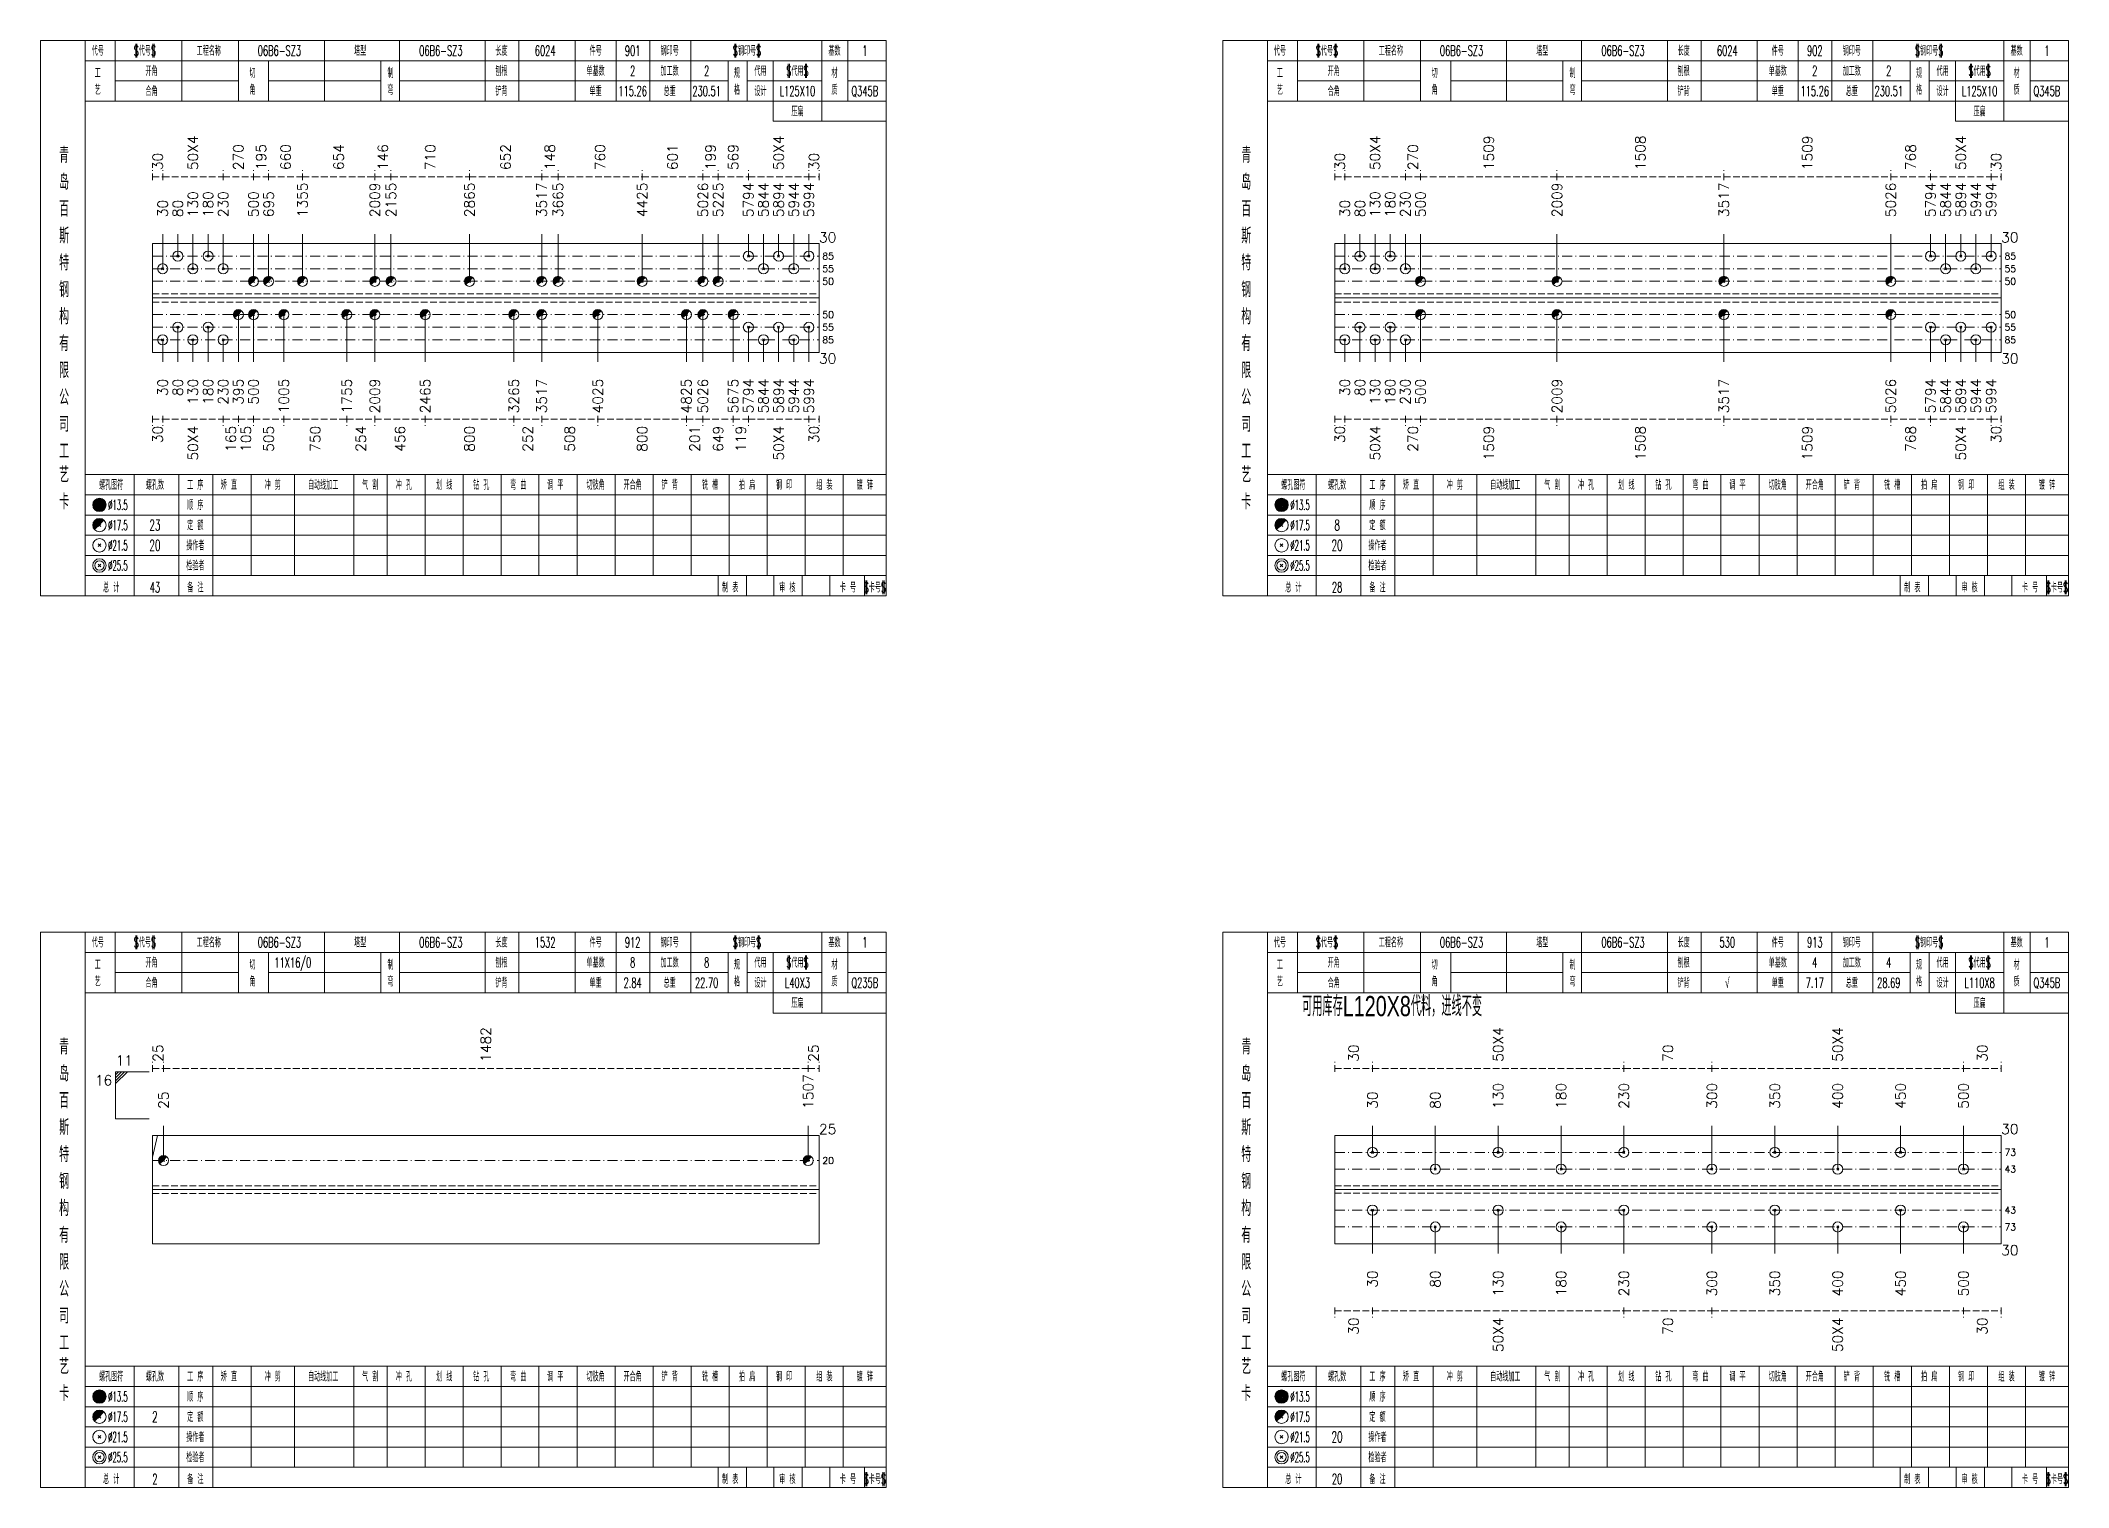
# Model space of a CAD drawing. Extents: x -533 to 8774, y 0 to 7979.
# Drawn here: x 1757 to 2360, y 1034 to 1464 of the extents above; entities that cross this region are included whole.
import ezdxf
from ezdxf.enums import TextEntityAlignment as Align

# ---------------------------------------------------------------- set-up
doc = ezdxf.new("R2010")
doc.units = 0
doc.header["$MEASUREMENT"] = 0
doc.linetypes.add('一点画线', pattern=[5.2, 3, -1, 0.2, -1])
doc.linetypes.add('虚线', pattern=[2.75, 2, -0.75])
doc.layers.get('0').update_dxf_attribs({"linetype": 'CONTINUOUS', "lineweight": 25})
for name, color, linetype, lineweight in [('1', 7, 'CONTINUOUS', 25), ('4', 7, 'CONTINUOUS', 25), ('5', 7, 'CONTINUOUS', 25)]:
    doc.layers.add(name, color=color, linetype=linetype, lineweight=lineweight)
doc.styles.get("Standard").update_dxf_attribs({"font": 'simplex.shx', "width": 0.7, "height": 3, "bigfont": 'gbhzfs.shx'})

msp = doc.modelspace()

# ---------------------------------------------------------------- texts
at = {"color": 8, "linetype": 'Continuous', "lineweight": 9}
for s, p in [('50X4', (1802.3, 1425.2)), ('50X4', (1976.4, 1425.2)), ('50X4', (2153.7, 1425.2)), ('1509', (2187.48, 1425.2)), ('1508', (2232.56, 1425.2)), ('1509', (2282.17, 1425.2)), ('50X4', (2327.8, 1425.2)), ('30', (1791.8, 1425.2)), ('270', (1815.8, 1425.2)), ('195', (1822.55, 1425.2)), ('660', (1829.83, 1425.2)), ('654', (1845.61, 1425.2)), ('146', (1858.77, 1425.2)), ('710', (1872.84, 1425.2)), ('652', (1895.24, 1425.2)), ('148', (1908.39, 1425.2)), ('760', (1923.32, 1425.2)), ('601', (1944.86, 1425.2)), ('199', (1956.15, 1425.2)), ('569', (1962.9, 1425.2)), ('30', (1986.9, 1425.2)), ('30', (2143.2, 1425.2)), ('270', (2164.95, 1425.2)), ('768', (2312.89, 1425.2)), ('30', (2338.3, 1425.2)), ('1482', (1889.35, 1160.2)), ('50X4', (2190.29, 1160.2)), ('50X4', (2291.21, 1160.2)), ('25', (1791.92, 1160.2)), ('25', (1986.78, 1160.2)), ('30', (2147.31, 1160.2)), ('70', (2240.75, 1160.2)), ('30', (2334.19, 1160.2))]:
    msp.add_text(s, height=3, rotation=90, dxfattribs=at).set_placement(p, align=Align.MIDDLE_LEFT)
at = {"color": 7, "linetype": 'Continuous', "lineweight": 13}
for s, p in [('130', (1802.3, 1411.2)), ('180', (1806.8, 1411.2)), ('230', (1811.3, 1411.2)), ('500', (1820.3, 1411.2)), ('695', (1824.8, 1411.2)), ('1355', (1834.86, 1411.2)), ('2009', (1856.37, 1411.2)), ('2155', (1861.17, 1411.2)), ('2865', (1884.52, 1411.2)), ('3517', (1905.96, 1411.2)), ('3665', (1910.82, 1411.2)), ('4425', (1935.82, 1411.2)), ('5026', (1953.9, 1411.2)), ('5225', (1958.4, 1411.2)), ('5794', (1967.4, 1411.2)), ('5844', (1971.9, 1411.2)), ('5894', (1976.4, 1411.2)), ('5944', (1980.9, 1411.2)), ('5994', (1985.4, 1411.2)), ('130', (2153.7, 1411.2)), ('180', (2158.2, 1411.2)), ('230', (2162.7, 1411.2)), ('500', (2167.2, 1411.2)), ('2009', (2207.77, 1411.2)), ('3517', (2257.36, 1411.2)), ('5026', (2306.98, 1411.2)), ('5794', (2318.8, 1411.2)), ('5844', (2323.3, 1411.2)), ('5894', (2327.8, 1411.2)), ('5944', (2332.3, 1411.2)), ('5994', (2336.8, 1411.2)), ('30', (1793.3, 1411.2)), ('80', (1797.8, 1411.2)), ('30', (2144.7, 1411.2)), ('80', (2149.2, 1411.2)), ('1507', (1985.17, 1146.2)), ('130', (2190.29, 1146.2)), ('180', (2208.98, 1146.2)), ('230', (2227.67, 1146.2)), ('300', (2253.83, 1146.2)), ('350', (2272.52, 1146.2)), ('400', (2291.21, 1146.2)), ('450', (2309.9, 1146.2)), ('500', (2328.59, 1146.2)), ('25', (1793.53, 1146.2)), ('30', (2152.91, 1146.2)), ('80', (2171.6, 1146.2))]:
    msp.add_text(s, height=3, rotation=90, dxfattribs=at).set_placement(p, align=Align.MIDDLE_LEFT)
for s, height, p in [('30', 3, (1988.4, 1405.2)), ('30', 3, (2339.8, 1405.2)), ('85', 2, (1989.4, 1399.65)), ('85', 2, (2340.8, 1399.65)), ('55', 2, (1989.4, 1395.9)), ('50', 2, (1989.4, 1392.15)), ('55', 2, (2340.8, 1395.9)), ('50', 2, (2340.8, 1392.15)), ('50', 2, (1989.4, 1382.25)), ('50', 2, (2340.8, 1382.25)), ('55', 2, (1989.4, 1378.5)), ('85', 2, (1989.4, 1374.75)), ('55', 2, (2340.8, 1378.5)), ('85', 2, (2340.8, 1374.75)), ('25', 3, (1988.4, 1140.2)), ('30', 3, (2339.8, 1140.2)), ('73', 2, (2340.8, 1133.29)), ('20', 2, (1989.4, 1130.83)), ('43', 2, (2340.8, 1128.29)), ('43', 2, (2340.8, 1116.11)), ('73', 2, (2340.8, 1111.11))]:
    msp.add_text(s, height=height, dxfattribs=at).set_placement(p, align=Align.MIDDLE_LEFT)
at = {"color": 8, "linetype": 'Continuous', "lineweight": 9}
for s, p in [('30', (1791.8, 1349.2)), ('50X4', (1802.3, 1349.2)), ('165', (1813.55, 1349.2)), ('105', (1818.05, 1349.2)), ('505', (1824.8, 1349.2)), ('750', (1838.66, 1349.2)), ('254', (1852.19, 1349.2)), ('456', (1863.86, 1349.2)), ('800', (1884.52, 1349.2)), ('252', (1901.81, 1349.2)), ('508', (1914.31, 1349.2)), ('800', (1935.82, 1349.2)), ('201', (1951.44, 1349.2)), ('649', (1958.4, 1349.2)), ('119', (1965.15, 1349.2)), ('50X4', (1976.4, 1349.2)), ('30', (1986.9, 1349.2)), ('30', (2143.2, 1349.2)), ('50X4', (2153.7, 1349.2)), ('270', (2164.95, 1349.2)), ('1509', (2187.48, 1349.2)), ('1508', (2232.56, 1349.2)), ('1509', (2282.17, 1349.2)), ('768', (2312.89, 1349.2)), ('50X4', (2327.8, 1349.2)), ('30', (2338.3, 1349.2)), ('30', (2147.31, 1084.2)), ('50X4', (2190.29, 1084.2)), ('70', (2240.75, 1084.2)), ('50X4', (2291.21, 1084.2)), ('30', (2334.19, 1084.2))]:
    msp.add_text(s, height=3, rotation=90, dxfattribs=at).set_placement(p, align=Align.MIDDLE_RIGHT)
at = {"color": 7, "linetype": 'Continuous', "lineweight": 13}
msp.add_text('11', height=3, dxfattribs=at).set_placement((1779.3, 1158.2), align=Align.BOTTOM_LEFT)
msp.add_text('16', height=3, dxfattribs=at).set_placement((1778.3, 1156.2), align=Align.TOP_RIGHT)
at = {"color": 0, "linetype": 'Continuous', "insert": (2132, 1179.76), "char_height": 6, "width": 126.2495, "attachment_point": 1}
msp.add_mtext('可用库存{\\fArial|b0|i0|c0|p32;L120X8}代料，进线不变', dxfattribs=at)
at = {"layer": '1', "color": 7, "linetype": 'Continuous', "lineweight": 13}
for p in [(1988.4, 1369.2), (2339.8, 1369.2), (2339.8, 1104.2)]:
    msp.add_text('30', height=3, dxfattribs=at).set_placement(p, align=Align.MIDDLE_LEFT)
for s, p in [('30', (1793.3, 1363.2)), ('80', (1797.8, 1363.2)), ('130', (1802.3, 1363.2)), ('180', (1806.8, 1363.2)), ('230', (1811.3, 1363.2)), ('395', (1815.8, 1363.2)), ('500', (1820.3, 1363.2)), ('1005', (1829.3, 1363.2)), ('1755', (1848.01, 1363.2)), ('2009', (1856.37, 1363.2)), ('2465', (1871.36, 1363.2)), ('3265', (1897.67, 1363.2)), ('3517', (1905.96, 1363.2)), ('4025', (1922.66, 1363.2)), ('4825', (1948.97, 1363.2)), ('5026', (1953.9, 1363.2)), ('5675', (1962.9, 1363.2)), ('5794', (1967.4, 1363.2)), ('5844', (1971.9, 1363.2)), ('5894', (1976.4, 1363.2)), ('5944', (1980.9, 1363.2)), ('5994', (1985.4, 1363.2)), ('30', (2144.7, 1363.2)), ('80', (2149.2, 1363.2)), ('130', (2153.7, 1363.2)), ('180', (2158.2, 1363.2)), ('230', (2162.7, 1363.2)), ('500', (2167.2, 1363.2)), ('2009', (2207.77, 1363.2)), ('3517', (2257.36, 1363.2)), ('5026', (2306.98, 1363.2)), ('5794', (2318.8, 1363.2)), ('5844', (2323.3, 1363.2)), ('5894', (2327.8, 1363.2)), ('5944', (2332.3, 1363.2)), ('5994', (2336.8, 1363.2)), ('30', (2152.91, 1098.2)), ('80', (2171.6, 1098.2)), ('130', (2190.29, 1098.2)), ('180', (2208.98, 1098.2)), ('230', (2227.67, 1098.2)), ('300', (2253.83, 1098.2)), ('350', (2272.52, 1098.2)), ('400', (2291.21, 1098.2)), ('450', (2309.9, 1098.2)), ('500', (2328.59, 1098.2))]:
    msp.add_text(s, height=3, rotation=90, dxfattribs=at).set_placement(p, align=Align.MIDDLE_RIGHT)
at = {"layer": '4', "color": 1, "linetype": 'Continuous', "lineweight": 13}
for s, height, width, p in [('代号', 3, 0.6, (1774, 1460.7)), ('$代号$', 3, 0.6, (1788, 1460.7)), ('工程名称', 3, 0.6, (1807, 1460.7)), ('06B6-SZ3', 3, 0.6, (1828, 1460.7)), ('塔型', 3, 0.6, (1852, 1460.7)), ('06B6-SZ3', 3, 0.6, (1876, 1460.7)), ('长度', 3, 0.6, (1894, 1460.7)), ('6024', 3, 0.6, (1907, 1460.7)), ('件号', 3, 0.6, (1922, 1460.7)), ('901', 3, 0.6, (1933, 1460.7)), ('钢印号', 3, 0.6, (1944, 1460.7)), ('$钢印号$', 3, 0.6, (1967, 1460.7)), ('基数', 3, 0.6, (1993, 1460.7)), ('1', 3, 0.6, (2002, 1460.7)), ('代号', 3, 0.6, (2125.4, 1460.7)), ('$代号$', 3, 0.6, (2139.4, 1460.7)), ('工程名称', 3, 0.6, (2158.4, 1460.7)), ('06B6-SZ3', 3, 0.6, (2179.4, 1460.7)), ('塔型', 3, 0.6, (2203.4, 1460.7)), ('06B6-SZ3', 3, 0.6, (2227.4, 1460.7)), ('长度', 3, 0.6, (2245.4, 1460.7)), ('6024', 3, 0.6, (2258.4, 1460.7)), ('件号', 3, 0.6, (2273.4, 1460.7)), ('902', 3, 0.6, (2284.4, 1460.7)), ('钢印号', 3, 0.6, (2295.4, 1460.7)), ('$钢印号$', 3, 0.6, (2318.4, 1460.7)), ('基数', 3, 0.6, (2344.4, 1460.7)), ('1', 3, 0.6, (2353.4, 1460.7)), ('工', 3, 0.6, (1774, 1454.1)), ('开角', 3, 0.6, (1790, 1454.7)), ('切', 3, 0.6, (1820, 1454.1)), ('制', 3, 0.6, (1861, 1454.1)), ('刨根', 3, 0.6, (1894, 1454.7)), ('单基数', 3, 0.6, (1922, 1454.7)), ('2', 3, 0.6, (1933, 1454.7)), ('加工数', 3, 0.6, (1944, 1454.7)), ('2', 3, 0.6, (1955, 1454.7)), ('规', 3, 0.6, (1964, 1454.1)), ('代用', 3, 0.6, (1971, 1454.7)), ('$代用$', 3, 0.6, (1982, 1454.7)), ('材', 3, 0.6, (1993, 1454.1)), ('工', 3, 0.6, (2125.4, 1454.1)), ('开角', 3, 0.6, (2141.4, 1454.7)), ('切', 3, 0.6, (2171.4, 1454.1)), ('制', 3, 0.6, (2212.4, 1454.1)), ('刨根', 3, 0.6, (2245.4, 1454.7)), ('单基数', 3, 0.6, (2273.4, 1454.7)), ('2', 3, 0.6, (2284.4, 1454.7)), ('加工数', 3, 0.6, (2295.4, 1454.7)), ('2', 3, 0.6, (2306.4, 1454.7)), ('规', 3, 0.6, (2315.4, 1454.1)), ('代用', 3, 0.6, (2322.4, 1454.7)), ('$代用$', 3, 0.6, (2333.4, 1454.7)), ('材', 3, 0.6, (2344.4, 1454.1)), ('艺', 3, 0.6, (1774, 1449.1)), ('合角', 3, 0.6, (1790, 1448.7)), ('角', 3, 0.6, (1820, 1449.1)), ('弯', 3, 0.6, (1861, 1449.1)), ('铲背', 3, 0.6, (1894, 1448.7)), ('单重', 3, 0.6, (1922, 1448.7)), ('115.26', 3, 0.6, (1933, 1448.7)), ('总重', 3, 0.6, (1944, 1448.7)), ('230.51', 3, 0.6, (1955, 1448.7)), ('格', 3, 0.6, (1964, 1449.1)), ('设计', 3, 0.6, (1971, 1448.7)), ('L125X10', 3, 0.6, (1982, 1448.7)), ('质', 3, 0.6, (1993, 1449.1)), ('Q345B', 3, 0.6, (2002, 1448.7)), ('艺', 3, 0.6, (2125.4, 1449.1)), ('合角', 3, 0.6, (2141.4, 1448.7)), ('角', 3, 0.6, (2171.4, 1449.1)), ('弯', 3, 0.6, (2212.4, 1449.1)), ('铲背', 3, 0.6, (2245.4, 1448.7)), ('单重', 3, 0.6, (2273.4, 1448.7)), ('115.26', 3, 0.6, (2284.4, 1448.7)), ('总重', 3, 0.6, (2295.4, 1448.7)), ('230.51', 3, 0.6, (2306.4, 1448.7)), ('格', 3, 0.6, (2315.4, 1449.1)), ('设计', 3, 0.6, (2322.4, 1448.7)), ('L125X10', 3, 0.6, (2333.4, 1448.7)), ('质', 3, 0.6, (2344.4, 1449.1)), ('Q345B', 3, 0.6, (2353.4, 1448.7)), ('压扁', 3, 0.6, (1982, 1442.7)), ('压扁', 3, 0.6, (2333.4, 1442.7)), ('青', 4.6, 0.8, (1764, 1429.7)), ('青', 4.6, 0.8, (2115.4, 1429.7)), ('岛', 4.6, 0.8, (1764, 1421.7)), ('岛', 4.6, 0.8, (2115.4, 1421.7)), ('百', 4.6, 0.8, (1764, 1413.7)), ('百', 4.6, 0.8, (2115.4, 1413.7)), ('斯', 4.6, 0.8, (1764, 1405.7)), ('斯', 4.6, 0.8, (2115.4, 1405.7)), ('特', 4.6, 0.8, (1764, 1397.7)), ('特', 4.6, 0.8, (2115.4, 1397.7)), ('钢', 4.6, 0.8, (1764, 1389.7)), ('钢', 4.6, 0.8, (2115.4, 1389.7)), ('构', 4.6, 0.8, (1764, 1381.7)), ('构', 4.6, 0.8, (2115.4, 1381.7)), ('有', 4.6, 0.8, (1764, 1373.7)), ('有', 4.6, 0.8, (2115.4, 1373.7)), ('限', 4.6, 0.8, (1764, 1365.7)), ('限', 4.6, 0.8, (2115.4, 1365.7)), ('公', 4.6, 0.8, (1764, 1357.7)), ('公', 4.6, 0.8, (2115.4, 1357.7)), ('司', 4.6, 0.8, (1764, 1349.7)), ('司', 4.6, 0.8, (2115.4, 1349.7)), ('工', 4.6, 0.8, (1764, 1341.7)), ('工', 4.6, 0.8, (2115.4, 1341.7)), ('艺', 4.6, 0.8, (1764, 1334.7)), ('螺孔图符', 3, 0.6, (1778, 1331.7)), ('螺孔数', 3, 0.6, (1791, 1331.7)), ('工 序', 3, 0.6, (1803, 1331.7)), ('矫 直', 3, 0.6, (1813, 1331.7)), ('冲 剪', 3, 0.6, (1826, 1331.7)), ('自动线加工', 3, 0.6, (1841, 1331.7)), ('气 割', 3, 0.6, (1855, 1331.7)), ('冲 孔', 3, 0.6, (1865, 1331.7)), ('划 线', 3, 0.6, (1877, 1331.7)), ('钻 孔', 3, 0.6, (1888, 1331.7)), ('弯 曲', 3, 0.6, (1899, 1331.7)), ('调 平', 3, 0.6, (1910, 1331.7)), ('切肢角', 3, 0.6, (1922, 1331.7)), ('开合角', 3, 0.6, (1933, 1331.7)), ('铲 背', 3, 0.6, (1944, 1331.7)), ('铣 槽', 3, 0.6, (1956, 1331.7)), ('拍 扁', 3, 0.6, (1967, 1331.7)), ('钢 印', 3, 0.6, (1978, 1331.7)), ('组 装', 3, 0.6, (1990, 1331.7)), ('镀 锌', 3, 0.6, (2002, 1331.7)), ('艺', 4.6, 0.8, (2115.4, 1334.7)), ('螺孔图符', 3, 0.6, (2129.4, 1331.7)), ('螺孔数', 3, 0.6, (2142.4, 1331.7)), ('工 序', 3, 0.6, (2154.4, 1331.7)), ('矫 直', 3, 0.6, (2164.4, 1331.7)), ('冲 剪', 3, 0.6, (2177.4, 1331.7)), ('自动线加工', 3, 0.6, (2192.4, 1331.7)), ('气 割', 3, 0.6, (2206.4, 1331.7)), ('冲 孔', 3, 0.6, (2216.4, 1331.7)), ('划 线', 3, 0.6, (2228.4, 1331.7)), ('钻 孔', 3, 0.6, (2239.4, 1331.7)), ('弯 曲', 3, 0.6, (2250.4, 1331.7)), ('调 平', 3, 0.6, (2261.4, 1331.7)), ('切肢角', 3, 0.6, (2273.4, 1331.7)), ('开合角', 3, 0.6, (2284.4, 1331.7)), ('铲 背', 3, 0.6, (2295.4, 1331.7)), ('铣 槽', 3, 0.6, (2307.4, 1331.7)), ('拍 扁', 3, 0.6, (2318.4, 1331.7)), ('钢 印', 3, 0.6, (2329.4, 1331.7)), ('组 装', 3, 0.6, (2341.4, 1331.7)), ('镀 锌', 3, 0.6, (2353.4, 1331.7)), ('卡', 4.6, 0.8, (1764, 1326.7)), ('%%C13.5', 3, 0.5, (1780, 1325.7)), ('顺 序', 3, 0.6, (1803, 1325.7)), ('卡', 4.6, 0.8, (2115.4, 1326.7)), ('%%C13.5', 3, 0.5, (2131.4, 1325.7)), ('顺 序', 3, 0.6, (2154.4, 1325.7)), ('%%C17.5', 3, 0.5, (1780, 1319.7)), ('23', 3.2, 0.6, (1791, 1319.7)), ('定 额', 3, 0.6, (1803, 1319.7)), ('%%C17.5', 3, 0.5, (2131.4, 1319.7)), ('8', 3.2, 0.6, (2142.4, 1319.7)), ('定 额', 3, 0.6, (2154.4, 1319.7)), ('%%C21.5', 3, 0.5, (1780, 1313.7)), ('20', 3.2, 0.6, (1791, 1313.7)), ('操作者', 3, 0.6, (1803, 1313.7)), ('%%C21.5', 3, 0.5, (2131.4, 1313.7)), ('20', 3.2, 0.6, (2142.4, 1313.7)), ('操作者', 3, 0.6, (2154.4, 1313.7)), ('%%C25.5', 3, 0.5, (1780, 1307.7)), ('检验者', 3, 0.6, (1803, 1307.7)), ('%%C25.5', 3, 0.5, (2131.4, 1307.7)), ('检验者', 3, 0.6, (2154.4, 1307.7)), ('总 计', 3, 0.6, (1778, 1301.2)), ('43', 3, 0.6, (1791, 1301.2)), ('备 注', 3, 0.6, (1803, 1301.2)), ('制 表', 3, 0.6, (1962, 1301.2)), ('审 核', 3, 0.6, (1979, 1301.2)), ('卡 号', 3, 0.6, (1997, 1301.2)), ('$卡号$', 3, 0.6, (2005, 1301.2)), ('总 计', 3, 0.6, (2129.4, 1301.2)), ('28', 3, 0.6, (2142.4, 1301.2)), ('备 注', 3, 0.6, (2154.4, 1301.2)), ('制 表', 3, 0.6, (2313.4, 1301.2)), ('审 核', 3, 0.6, (2330.4, 1301.2)), ('卡 号', 3, 0.6, (2348.4, 1301.2)), ('$卡号$', 3, 0.6, (2356.4, 1301.2)), ('代号', 3, 0.6, (1774, 1195.7)), ('$代号$', 3, 0.6, (1788, 1195.7)), ('工程名称', 3, 0.6, (1807, 1195.7)), ('06B6-SZ3', 3, 0.6, (1828, 1195.7)), ('塔型', 3, 0.6, (1852, 1195.7)), ('06B6-SZ3', 3, 0.6, (1876, 1195.7)), ('长度', 3, 0.6, (1894, 1195.7)), ('1532', 3, 0.6, (1907, 1195.7)), ('件号', 3, 0.6, (1922, 1195.7)), ('912', 3, 0.6, (1933, 1195.7)), ('钢印号', 3, 0.6, (1944, 1195.7)), ('$钢印号$', 3, 0.6, (1967, 1195.7)), ('基数', 3, 0.6, (1993, 1195.7)), ('1', 3, 0.6, (2002, 1195.7)), ('代号', 3, 0.6, (2125.4, 1195.7)), ('$代号$', 3, 0.6, (2139.4, 1195.7)), ('工程名称', 3, 0.6, (2158.4, 1195.7)), ('06B6-SZ3', 3, 0.6, (2179.4, 1195.7)), ('塔型', 3, 0.6, (2203.4, 1195.7)), ('06B6-SZ3', 3, 0.6, (2227.4, 1195.7)), ('长度', 3, 0.6, (2245.4, 1195.7)), ('530', 3, 0.6, (2258.4, 1195.7)), ('件号', 3, 0.6, (2273.4, 1195.7)), ('913', 3, 0.6, (2284.4, 1195.7)), ('钢印号', 3, 0.6, (2295.4, 1195.7)), ('$钢印号$', 3, 0.6, (2318.4, 1195.7)), ('基数', 3, 0.6, (2344.4, 1195.7)), ('1', 3, 0.6, (2353.4, 1195.7)), ('工', 3, 0.6, (1774, 1189.1)), ('开角', 3, 0.6, (1790, 1189.7)), ('切', 3, 0.6, (1820, 1189.1)), ('11X16/0', 3, 0.6, (1832, 1189.7)), ('制', 3, 0.6, (1861, 1189.1)), ('刨根', 3, 0.6, (1894, 1189.7)), ('单基数', 3, 0.6, (1922, 1189.7)), ('8', 3, 0.6, (1933, 1189.7)), ('加工数', 3, 0.6, (1944, 1189.7)), ('8', 3, 0.6, (1955, 1189.7)), ('规', 3, 0.6, (1964, 1189.1)), ('代用', 3, 0.6, (1971, 1189.7)), ('$代用$', 3, 0.6, (1982, 1189.7)), ('材', 3, 0.6, (1993, 1189.1)), ('工', 3, 0.6, (2125.4, 1189.1)), ('开角', 3, 0.6, (2141.4, 1189.7)), ('切', 3, 0.6, (2171.4, 1189.1)), ('制', 3, 0.6, (2212.4, 1189.1)), ('刨根', 3, 0.6, (2245.4, 1189.7)), ('单基数', 3, 0.6, (2273.4, 1189.7)), ('4', 3, 0.6, (2284.4, 1189.7)), ('加工数', 3, 0.6, (2295.4, 1189.7)), ('4', 3, 0.6, (2306.4, 1189.7)), ('规', 3, 0.6, (2315.4, 1189.1)), ('代用', 3, 0.6, (2322.4, 1189.7)), ('$代用$', 3, 0.6, (2333.4, 1189.7)), ('材', 3, 0.6, (2344.4, 1189.1)), ('艺', 3, 0.6, (1774, 1184.1)), ('合角', 3, 0.6, (1790, 1183.7)), ('角', 3, 0.6, (1820, 1184.1)), ('弯', 3, 0.6, (1861, 1184.1)), ('铲背', 3, 0.6, (1894, 1183.7)), ('单重', 3, 0.6, (1922, 1183.7)), ('2.84', 3, 0.6, (1933, 1183.7)), ('总重', 3, 0.6, (1944, 1183.7)), ('22.70', 3, 0.6, (1955, 1183.7)), ('格', 3, 0.6, (1964, 1184.1)), ('设计', 3, 0.6, (1971, 1183.7)), ('L40X3', 3, 0.6, (1982, 1183.7)), ('质', 3, 0.6, (1993, 1184.1)), ('Q235B', 3, 0.6, (2002, 1183.7)), ('艺', 3, 0.6, (2125.4, 1184.1)), ('合角', 3, 0.6, (2141.4, 1183.7)), ('角', 3, 0.6, (2171.4, 1184.1)), ('弯', 3, 0.6, (2212.4, 1184.1)), ('铲背', 3, 0.6, (2245.4, 1183.7)), ('√', 3, 0.6, (2258.4, 1183.7)), ('单重', 3, 0.6, (2273.4, 1183.7)), ('7.17', 3, 0.6, (2284.4, 1183.7)), ('总重', 3, 0.6, (2295.4, 1183.7)), ('28.69', 3, 0.6, (2306.4, 1183.7)), ('格', 3, 0.6, (2315.4, 1184.1)), ('设计', 3, 0.6, (2322.4, 1183.7)), ('L110X8', 3, 0.6, (2333.4, 1183.7)), ('质', 3, 0.6, (2344.4, 1184.1)), ('Q345B', 3, 0.6, (2353.4, 1183.7)), ('压扁', 3, 0.6, (1982, 1177.7)), ('压扁', 3, 0.6, (2333.4, 1177.7)), ('青', 4.6, 0.8, (1764, 1164.7)), ('青', 4.6, 0.8, (2115.4, 1164.7)), ('岛', 4.6, 0.8, (1764, 1156.7)), ('岛', 4.6, 0.8, (2115.4, 1156.7)), ('百', 4.6, 0.8, (1764, 1148.7)), ('百', 4.6, 0.8, (2115.4, 1148.7)), ('斯', 4.6, 0.8, (1764, 1140.7)), ('斯', 4.6, 0.8, (2115.4, 1140.7)), ('特', 4.6, 0.8, (1764, 1132.7)), ('特', 4.6, 0.8, (2115.4, 1132.7)), ('钢', 4.6, 0.8, (1764, 1124.7)), ('钢', 4.6, 0.8, (2115.4, 1124.7)), ('构', 4.6, 0.8, (1764, 1116.7)), ('构', 4.6, 0.8, (2115.4, 1116.7)), ('有', 4.6, 0.8, (1764, 1108.7)), ('有', 4.6, 0.8, (2115.4, 1108.7)), ('限', 4.6, 0.8, (1764, 1100.7)), ('限', 4.6, 0.8, (2115.4, 1100.7)), ('公', 4.6, 0.8, (1764, 1092.7)), ('公', 4.6, 0.8, (2115.4, 1092.7)), ('司', 4.6, 0.8, (1764, 1084.7)), ('司', 4.6, 0.8, (2115.4, 1084.7)), ('工', 4.6, 0.8, (1764, 1076.7)), ('工', 4.6, 0.8, (2115.4, 1076.7)), ('艺', 4.6, 0.8, (1764, 1069.7)), ('螺孔图符', 3, 0.6, (1778, 1066.7)), ('螺孔数', 3, 0.6, (1791, 1066.7)), ('工 序', 3, 0.6, (1803, 1066.7)), ('矫 直', 3, 0.6, (1813, 1066.7)), ('冲 剪', 3, 0.6, (1826, 1066.7)), ('自动线加工', 3, 0.6, (1841, 1066.7)), ('气 割', 3, 0.6, (1855, 1066.7)), ('冲 孔', 3, 0.6, (1865, 1066.7)), ('划 线', 3, 0.6, (1877, 1066.7)), ('钻 孔', 3, 0.6, (1888, 1066.7)), ('弯 曲', 3, 0.6, (1899, 1066.7)), ('调 平', 3, 0.6, (1910, 1066.7)), ('切肢角', 3, 0.6, (1922, 1066.7)), ('开合角', 3, 0.6, (1933, 1066.7)), ('铲 背', 3, 0.6, (1944, 1066.7)), ('铣 槽', 3, 0.6, (1956, 1066.7)), ('拍 扁', 3, 0.6, (1967, 1066.7)), ('钢 印', 3, 0.6, (1978, 1066.7)), ('组 装', 3, 0.6, (1990, 1066.7)), ('镀 锌', 3, 0.6, (2002, 1066.7)), ('艺', 4.6, 0.8, (2115.4, 1069.7)), ('螺孔图符', 3, 0.6, (2129.4, 1066.7)), ('螺孔数', 3, 0.6, (2142.4, 1066.7)), ('工 序', 3, 0.6, (2154.4, 1066.7)), ('矫 直', 3, 0.6, (2164.4, 1066.7)), ('冲 剪', 3, 0.6, (2177.4, 1066.7)), ('自动线加工', 3, 0.6, (2192.4, 1066.7)), ('气 割', 3, 0.6, (2206.4, 1066.7)), ('冲 孔', 3, 0.6, (2216.4, 1066.7)), ('划 线', 3, 0.6, (2228.4, 1066.7)), ('钻 孔', 3, 0.6, (2239.4, 1066.7)), ('弯 曲', 3, 0.6, (2250.4, 1066.7)), ('调 平', 3, 0.6, (2261.4, 1066.7)), ('切肢角', 3, 0.6, (2273.4, 1066.7)), ('开合角', 3, 0.6, (2284.4, 1066.7)), ('铲 背', 3, 0.6, (2295.4, 1066.7)), ('铣 槽', 3, 0.6, (2307.4, 1066.7)), ('拍 扁', 3, 0.6, (2318.4, 1066.7)), ('钢 印', 3, 0.6, (2329.4, 1066.7)), ('组 装', 3, 0.6, (2341.4, 1066.7)), ('镀 锌', 3, 0.6, (2353.4, 1066.7)), ('卡', 4.6, 0.8, (1764, 1061.7)), ('%%C13.5', 3, 0.5, (1780, 1060.7)), ('顺 序', 3, 0.6, (1803, 1060.7)), ('卡', 4.6, 0.8, (2115.4, 1061.7)), ('%%C13.5', 3, 0.5, (2131.4, 1060.7)), ('顺 序', 3, 0.6, (2154.4, 1060.7)), ('%%C17.5', 3, 0.5, (1780, 1054.7)), ('2', 3.2, 0.6, (1791, 1054.7)), ('定 额', 3, 0.6, (1803, 1054.7)), ('%%C17.5', 3, 0.5, (2131.4, 1054.7)), ('定 额', 3, 0.6, (2154.4, 1054.7)), ('%%C21.5', 3, 0.5, (1780, 1048.7)), ('操作者', 3, 0.6, (1803, 1048.7)), ('%%C21.5', 3, 0.5, (2131.4, 1048.7)), ('20', 3.2, 0.6, (2142.4, 1048.7)), ('操作者', 3, 0.6, (2154.4, 1048.7)), ('%%C25.5', 3, 0.5, (1780, 1042.7)), ('检验者', 3, 0.6, (1803, 1042.7)), ('%%C25.5', 3, 0.5, (2131.4, 1042.7)), ('检验者', 3, 0.6, (2154.4, 1042.7)), ('总 计', 3, 0.6, (1778, 1036.2)), ('2', 3, 0.6, (1791, 1036.2)), ('备 注', 3, 0.6, (1803, 1036.2)), ('制 表', 3, 0.6, (1962, 1036.2)), ('审 核', 3, 0.6, (1979, 1036.2)), ('卡 号', 3, 0.6, (1997, 1036.2)), ('$卡号$', 3, 0.6, (2005, 1036.2)), ('总 计', 3, 0.6, (2129.4, 1036.2)), ('20', 3, 0.6, (2142.4, 1036.2)), ('备 注', 3, 0.6, (2154.4, 1036.2)), ('制 表', 3, 0.6, (2313.4, 1036.2)), ('审 核', 3, 0.6, (2330.4, 1036.2)), ('卡 号', 3, 0.6, (2348.4, 1036.2)), ('$卡号$', 3, 0.6, (2356.4, 1036.2))]:
    msp.add_text(s, height=height, dxfattribs=dict(at, width=width)).set_placement(p, align=Align.MIDDLE_CENTER)

# ---------------------------------------------------------------- blocks, each defined once
blk = doc.blocks.new('孔21.5')
at = {"layer": '5', "color": 7, "linetype": 'Continuous', "lineweight": 13}
for p, q in [((-0.2, -0.2), (0.2, 0.2)), ((0.2, -0.2), (-0.2, 0.2))]:
    blk.add_line(p, q, dxfattribs=at)
blk.add_circle((0, 0), 1, dxfattribs=at)
blk = doc.blocks.new('孔17.5')
at = {"layer": '5', "color": 7, "linetype": 'Continuous', "lineweight": 0}
for p, q in [((-0.2, -0.2), (0.2, 0.2)), ((-0.2, 0.2), (0.2, -0.2))]:
    blk.add_line(p, q, dxfattribs=at)
at = {"layer": '5', "color": 7, "linetype": 'Continuous', "lineweight": 13}
blk.add_circle((0, 0), 1, dxfattribs=at)
for radius in [0.9, 0.8, 0.7, 0.6, 0.5, 0.4, 0.3, 0.2, 0.1]:
    blk.add_arc((0, 0), radius, 45, 225, dxfattribs=at)

# ---------------------------------------------------------------- linework, layer by layer
at = {"color": 8, "linetype": '虚线', "lineweight": 9}
for p, q in [((1790.3, 1422.2), (1790.3, 1425.2)), ((1790.3, 1423.2), (1793.3, 1423.2)), ((1793.3, 1422.2), (1793.3, 1425.2)), ((1793.3, 1422.2), (1793.3, 1425.2)), ((1793.3, 1423.2), (1811.3, 1423.2)), ((1811.3, 1422.2), (1811.3, 1425.2)), ((1811.3, 1422.2), (1811.3, 1425.2)), ((1811.3, 1423.2), (1820.3, 1423.2)), ((1820.3, 1422.2), (1820.3, 1425.2)), ((1820.3, 1422.2), (1820.3, 1425.2)), ((1820.3, 1423.2), (1824.8, 1423.2)), ((1824.8, 1422.2), (1824.8, 1425.2)), ((1824.8, 1422.2), (1824.8, 1425.2)), ((1824.8, 1423.2), (1834.86, 1423.2)), ((1834.86, 1422.2), (1834.86, 1425.2)), ((1834.86, 1422.2), (1834.86, 1425.2)), ((1834.86, 1423.2), (1856.37, 1423.2)), ((1856.37, 1422.2), (1856.37, 1425.2)), ((1856.37, 1422.2), (1856.37, 1425.2)), ((1856.37, 1423.2), (1861.17, 1423.2)), ((1861.17, 1422.2), (1861.17, 1425.2)), ((1861.17, 1422.2), (1861.17, 1425.2)), ((1861.17, 1423.2), (1884.52, 1423.2)), ((1884.52, 1422.2), (1884.52, 1425.2)), ((1884.52, 1422.2), (1884.52, 1425.2)), ((1884.52, 1423.2), (1905.96, 1423.2)), ((1905.96, 1422.2), (1905.96, 1425.2)), ((1905.96, 1422.2), (1905.96, 1425.2)), ((1905.96, 1423.2), (1910.82, 1423.2)), ((1910.82, 1422.2), (1910.82, 1425.2)), ((1910.82, 1422.2), (1910.82, 1425.2)), ((1910.82, 1423.2), (1935.82, 1423.2)), ((1935.82, 1422.2), (1935.82, 1425.2)), ((1935.82, 1422.2), (1935.82, 1425.2)), ((1935.82, 1423.2), (1953.9, 1423.2)), ((1953.9, 1422.2), (1953.9, 1425.2)), ((1953.9, 1422.2), (1953.9, 1425.2)), ((1953.9, 1423.2), (1958.4, 1423.2)), ((1958.4, 1422.2), (1958.4, 1425.2)), ((1958.4, 1422.2), (1958.4, 1425.2)), ((1958.4, 1423.2), (1967.4, 1423.2)), ((1967.4, 1422.2), (1967.4, 1425.2)), ((1967.4, 1422.2), (1967.4, 1425.2)), ((1967.4, 1423.2), (1985.4, 1423.2)), ((1985.4, 1422.2), (1985.4, 1425.2)), ((1985.4, 1422.2), (1985.4, 1425.2)), ((1985.4, 1423.2), (1988.4, 1423.2)), ((1988.4, 1422.2), (1988.4, 1425.2)), ((2141.7, 1422.2), (2141.7, 1425.2)), ((2141.7, 1423.2), (2144.7, 1423.2)), ((2144.7, 1422.2), (2144.7, 1425.2)), ((2144.7, 1422.2), (2144.7, 1425.2)), ((2144.7, 1423.2), (2162.7, 1423.2)), ((2162.7, 1422.2), (2162.7, 1425.2)), ((2162.7, 1422.2), (2162.7, 1425.2)), ((2162.7, 1423.2), (2167.2, 1423.2)), ((2167.2, 1422.2), (2167.2, 1425.2)), ((2167.2, 1422.2), (2167.2, 1425.2)), ((2167.2, 1423.2), (2207.77, 1423.2)), ((2207.77, 1422.2), (2207.77, 1425.2)), ((2207.77, 1422.2), (2207.77, 1425.2)), ((2207.77, 1423.2), (2257.36, 1423.2)), ((2257.36, 1422.2), (2257.36, 1425.2)), ((2257.36, 1422.2), (2257.36, 1425.2)), ((2257.36, 1423.2), (2306.98, 1423.2)), ((2306.98, 1422.2), (2306.98, 1425.2)), ((2306.98, 1422.2), (2306.98, 1425.2)), ((2306.98, 1423.2), (2318.8, 1423.2)), ((2318.8, 1422.2), (2318.8, 1425.2)), ((2318.8, 1422.2), (2318.8, 1425.2)), ((2318.8, 1423.2), (2336.8, 1423.2)), ((2336.8, 1422.2), (2336.8, 1425.2)), ((2336.8, 1422.2), (2336.8, 1425.2)), ((2336.8, 1423.2), (2339.8, 1423.2)), ((2339.8, 1422.2), (2339.8, 1425.2)), ((1790.3, 1352.2), (1790.3, 1349.2)), ((1790.3, 1351.2), (1793.3, 1351.2)), ((1793.3, 1352.2), (1793.3, 1349.2)), ((1793.3, 1352.2), (1793.3, 1349.2)), ((1793.3, 1351.2), (1811.3, 1351.2)), ((1811.3, 1352.2), (1811.3, 1349.2)), ((1811.3, 1352.2), (1811.3, 1349.2)), ((1811.3, 1351.2), (1815.8, 1351.2)), ((1815.8, 1352.2), (1815.8, 1349.2)), ((1815.8, 1352.2), (1815.8, 1349.2)), ((1815.8, 1351.2), (1820.3, 1351.2)), ((1820.3, 1352.2), (1820.3, 1349.2)), ((1820.3, 1352.2), (1820.3, 1349.2)), ((1820.3, 1351.2), (1829.3, 1351.2)), ((1829.3, 1352.2), (1829.3, 1349.2)), ((1829.3, 1352.2), (1829.3, 1349.2)), ((1829.3, 1351.2), (1848.01, 1351.2)), ((1848.01, 1352.2), (1848.01, 1349.2)), ((1848.01, 1352.2), (1848.01, 1349.2)), ((1848.01, 1351.2), (1856.37, 1351.2)), ((1856.37, 1352.2), (1856.37, 1349.2)), ((1856.37, 1352.2), (1856.37, 1349.2)), ((1856.37, 1351.2), (1871.36, 1351.2)), ((1871.36, 1352.2), (1871.36, 1349.2)), ((1871.36, 1352.2), (1871.36, 1349.2)), ((1871.36, 1351.2), (1897.67, 1351.2)), ((1897.67, 1352.2), (1897.67, 1349.2)), ((1897.67, 1352.2), (1897.67, 1349.2)), ((1897.67, 1351.2), (1905.96, 1351.2)), ((1905.96, 1352.2), (1905.96, 1349.2)), ((1905.96, 1352.2), (1905.96, 1349.2)), ((1905.96, 1351.2), (1922.66, 1351.2)), ((1922.66, 1352.2), (1922.66, 1349.2)), ((1922.66, 1352.2), (1922.66, 1349.2)), ((1922.66, 1351.2), (1948.97, 1351.2)), ((1948.97, 1352.2), (1948.97, 1349.2)), ((1948.97, 1352.2), (1948.97, 1349.2)), ((1948.97, 1351.2), (1953.9, 1351.2)), ((1953.9, 1352.2), (1953.9, 1349.2)), ((1953.9, 1352.2), (1953.9, 1349.2)), ((1953.9, 1351.2), (1962.9, 1351.2)), ((1962.9, 1352.2), (1962.9, 1349.2)), ((1962.9, 1352.2), (1962.9, 1349.2)), ((1962.9, 1351.2), (1967.4, 1351.2)), ((1967.4, 1352.2), (1967.4, 1349.2)), ((1967.4, 1352.2), (1967.4, 1349.2)), ((1967.4, 1351.2), (1985.4, 1351.2)), ((1985.4, 1352.2), (1985.4, 1349.2)), ((1985.4, 1352.2), (1985.4, 1349.2)), ((1985.4, 1351.2), (1988.4, 1351.2)), ((1988.4, 1352.2), (1988.4, 1349.2)), ((2141.7, 1352.2), (2141.7, 1349.2)), ((2141.7, 1351.2), (2144.7, 1351.2)), ((2144.7, 1352.2), (2144.7, 1349.2)), ((2144.7, 1352.2), (2144.7, 1349.2)), ((2144.7, 1351.2), (2162.7, 1351.2)), ((2162.7, 1352.2), (2162.7, 1349.2)), ((2162.7, 1352.2), (2162.7, 1349.2)), ((2162.7, 1351.2), (2167.2, 1351.2)), ((2167.2, 1352.2), (2167.2, 1349.2)), ((2167.2, 1352.2), (2167.2, 1349.2)), ((2167.2, 1351.2), (2207.77, 1351.2)), ((2207.77, 1352.2), (2207.77, 1349.2)), ((2207.77, 1352.2), (2207.77, 1349.2)), ((2207.77, 1351.2), (2257.36, 1351.2)), ((2257.36, 1352.2), (2257.36, 1349.2)), ((2257.36, 1352.2), (2257.36, 1349.2)), ((2257.36, 1351.2), (2306.98, 1351.2)), ((2306.98, 1352.2), (2306.98, 1349.2)), ((2306.98, 1352.2), (2306.98, 1349.2)), ((2306.98, 1351.2), (2318.8, 1351.2)), ((2318.8, 1352.2), (2318.8, 1349.2)), ((2318.8, 1352.2), (2318.8, 1349.2)), ((2318.8, 1351.2), (2336.8, 1351.2)), ((2336.8, 1352.2), (2336.8, 1349.2)), ((2336.8, 1352.2), (2336.8, 1349.2)), ((2336.8, 1351.2), (2339.8, 1351.2)), ((2339.8, 1352.2), (2339.8, 1349.2)), ((1790.3, 1157.2), (1790.3, 1160.2)), ((1790.3, 1158.2), (1793.53, 1158.2)), ((1793.53, 1157.2), (1793.53, 1160.2)), ((1793.53, 1157.2), (1793.53, 1160.2)), ((1793.53, 1158.2), (1985.17, 1158.2)), ((1985.17, 1157.2), (1985.17, 1160.2)), ((1985.17, 1157.2), (1985.17, 1160.2)), ((1985.17, 1158.2), (1988.4, 1158.2)), ((1988.4, 1157.2), (1988.4, 1160.2)), ((2141.7, 1157.2), (2141.7, 1160.2)), ((2141.7, 1158.2), (2152.91, 1158.2)), ((2152.91, 1157.2), (2152.91, 1160.2)), ((2152.91, 1157.2), (2152.91, 1160.2)), ((2152.91, 1158.2), (2227.67, 1158.2)), ((2227.67, 1157.2), (2227.67, 1160.2)), ((2227.67, 1157.2), (2227.67, 1160.2)), ((2227.67, 1158.2), (2253.83, 1158.2)), ((2253.83, 1157.2), (2253.83, 1160.2)), ((2253.83, 1157.2), (2253.83, 1160.2)), ((2253.83, 1158.2), (2328.59, 1158.2)), ((2328.59, 1157.2), (2328.59, 1160.2)), ((2328.59, 1157.2), (2328.59, 1160.2)), ((2328.59, 1158.2), (2339.8, 1158.2)), ((2339.8, 1157.2), (2339.8, 1160.2)), ((2141.7, 1087.2), (2141.7, 1084.2)), ((2141.7, 1086.2), (2152.91, 1086.2)), ((2152.91, 1087.2), (2152.91, 1084.2)), ((2152.91, 1087.2), (2152.91, 1084.2)), ((2152.91, 1086.2), (2227.67, 1086.2)), ((2227.67, 1087.2), (2227.67, 1084.2)), ((2227.67, 1087.2), (2227.67, 1084.2)), ((2227.67, 1086.2), (2253.83, 1086.2)), ((2253.83, 1087.2), (2253.83, 1084.2)), ((2253.83, 1087.2), (2253.83, 1084.2)), ((2253.83, 1086.2), (2328.59, 1086.2)), ((2328.59, 1087.2), (2328.59, 1084.2)), ((2328.59, 1087.2), (2328.59, 1084.2)), ((2328.59, 1086.2), (2339.8, 1086.2)), ((2339.8, 1087.2), (2339.8, 1084.2))]:
    msp.add_line(p, q, dxfattribs=at)
at = {"color": 7, "linetype": 'Continuous', "lineweight": 13}
for p, q in [((1793.3, 1395.9), (1793.3, 1406.2)), ((1797.8, 1399.65), (1797.8, 1406.2)), ((1802.3, 1395.9), (1802.3, 1406.2)), ((1806.8, 1399.65), (1806.8, 1406.2)), ((1811.3, 1395.9), (1811.3, 1406.2)), ((1820.3, 1392.15), (1820.3, 1406.2)), ((1824.8, 1392.15), (1824.8, 1406.2)), ((1834.86, 1392.15), (1834.86, 1406.2)), ((1856.37, 1392.15), (1856.37, 1406.2)), ((1861.17, 1392.15), (1861.17, 1406.2)), ((1884.52, 1392.15), (1884.52, 1406.2)), ((1905.96, 1392.15), (1905.96, 1406.2)), ((1910.82, 1392.15), (1910.82, 1406.2)), ((1935.82, 1392.15), (1935.82, 1406.2)), ((1953.9, 1392.15), (1953.9, 1406.2)), ((1958.4, 1392.15), (1958.4, 1406.2)), ((1967.4, 1399.65), (1967.4, 1406.2)), ((1971.9, 1395.9), (1971.9, 1406.2)), ((1976.4, 1399.65), (1976.4, 1406.2)), ((1980.9, 1395.9), (1980.9, 1406.2)), ((1985.4, 1399.65), (1985.4, 1406.2)), ((2144.7, 1395.9), (2144.7, 1406.2)), ((2149.2, 1399.65), (2149.2, 1406.2)), ((2153.7, 1395.9), (2153.7, 1406.2)), ((2158.2, 1399.65), (2158.2, 1406.2)), ((2162.7, 1395.9), (2162.7, 1406.2)), ((2167.2, 1392.15), (2167.2, 1406.2)), ((2207.77, 1392.15), (2207.77, 1406.2)), ((2257.36, 1392.15), (2257.36, 1406.2)), ((2306.98, 1392.15), (2306.98, 1406.2)), ((2318.8, 1399.65), (2318.8, 1406.2)), ((2323.3, 1395.9), (2323.3, 1406.2)), ((2327.8, 1399.65), (2327.8, 1406.2)), ((2332.3, 1395.9), (2332.3, 1406.2)), ((2336.8, 1399.65), (2336.8, 1406.2)), ((1815.8, 1382.25), (1815.8, 1368.2)), ((1820.3, 1382.25), (1820.3, 1368.2)), ((1829.3, 1382.25), (1829.3, 1368.2)), ((1848.01, 1382.25), (1848.01, 1368.2)), ((1856.37, 1382.25), (1856.37, 1368.2)), ((1871.36, 1382.25), (1871.36, 1368.2)), ((1897.67, 1382.25), (1897.67, 1368.2)), ((1905.96, 1382.25), (1905.96, 1368.2)), ((1922.66, 1382.25), (1922.66, 1368.2)), ((1948.97, 1382.25), (1948.97, 1368.2)), ((1953.9, 1382.25), (1953.9, 1368.2)), ((1962.9, 1382.25), (1962.9, 1368.2)), ((2167.2, 1382.25), (2167.2, 1368.2)), ((2207.77, 1382.25), (2207.77, 1368.2)), ((2257.36, 1382.25), (2257.36, 1368.2)), ((2306.98, 1382.25), (2306.98, 1368.2)), ((1793.3, 1374.75), (1793.3, 1368.2)), ((1797.8, 1378.5), (1797.8, 1368.2)), ((1802.3, 1374.75), (1802.3, 1368.2)), ((1806.8, 1378.5), (1806.8, 1368.2)), ((1811.3, 1374.75), (1811.3, 1368.2)), ((1967.4, 1378.5), (1967.4, 1368.2)), ((1971.9, 1374.75), (1971.9, 1368.2)), ((1976.4, 1378.5), (1976.4, 1368.2)), ((1980.9, 1374.75), (1980.9, 1368.2)), ((1985.4, 1378.5), (1985.4, 1368.2)), ((2144.7, 1374.75), (2144.7, 1368.2)), ((2149.2, 1378.5), (2149.2, 1368.2)), ((2153.7, 1374.75), (2153.7, 1368.2)), ((2158.2, 1378.5), (2158.2, 1368.2)), ((2162.7, 1374.75), (2162.7, 1368.2)), ((2318.8, 1378.5), (2318.8, 1368.2)), ((2323.3, 1374.75), (2323.3, 1368.2)), ((2327.8, 1378.5), (2327.8, 1368.2)), ((2332.3, 1374.75), (2332.3, 1368.2)), ((2336.8, 1378.5), (2336.8, 1368.2)), ((1779.3, 1157.2), (1789.3, 1157.2)), ((1779.3, 1143.2), (1779.3, 1157.2)), ((1780.17, 1157.2), (1779.3, 1156.33)), ((1781.05, 1157.2), (1779.3, 1155.45)), ((1781.92, 1157.2), (1779.3, 1154.58)), ((1782.8, 1157.2), (1779.3, 1153.7)), ((1779.3, 1143.2), (1789.3, 1143.2)), ((1793.53, 1130.83), (1793.53, 1141.2)), ((1985.17, 1130.83), (1985.17, 1141.2)), ((2152.91, 1133.29), (2152.91, 1141.2)), ((2171.6, 1128.29), (2171.6, 1141.2)), ((2190.29, 1133.29), (2190.29, 1141.2)), ((2208.98, 1128.29), (2208.98, 1141.2)), ((2227.67, 1133.29), (2227.67, 1141.2)), ((2253.83, 1128.29), (2253.83, 1141.2)), ((2272.52, 1133.29), (2272.52, 1141.2)), ((2291.21, 1128.29), (2291.21, 1141.2)), ((2309.9, 1133.29), (2309.9, 1141.2)), ((2328.59, 1128.29), (2328.59, 1141.2)), ((1790.3, 1131.88), (1791.72, 1138.33)), ((2152.91, 1116.11), (2152.91, 1103.2)), ((2190.29, 1116.11), (2190.29, 1103.2)), ((2227.67, 1116.11), (2227.67, 1103.2)), ((2272.52, 1116.11), (2272.52, 1103.2)), ((2309.9, 1116.11), (2309.9, 1103.2)), ((2171.6, 1111.11), (2171.6, 1103.2)), ((2208.98, 1111.11), (2208.98, 1103.2)), ((2253.83, 1111.11), (2253.83, 1103.2)), ((2291.21, 1111.11), (2291.21, 1103.2)), ((2328.59, 1111.11), (2328.59, 1103.2))]:
    msp.add_line(p, q, dxfattribs=at)
at = {"color": 7, "linetype": 'Continuous', "lineweight": 18}
for p, q in [((1790.3, 1403.4), (1790.3, 1371)), ((1790.3, 1403.4), (1988.4, 1403.4)), ((1988.4, 1403.4), (1988.4, 1371)), ((2141.7, 1403.4), (2141.7, 1371)), ((2141.7, 1403.4), (2339.8, 1403.4)), ((2339.8, 1403.4), (2339.8, 1371)), ((1790.3, 1387.2), (1988.4, 1387.2)), ((2141.7, 1387.2), (2339.8, 1387.2)), ((1790.3, 1138.33), (1790.3, 1106.08)), ((1790.3, 1138.33), (1988.4, 1138.33)), ((1988.4, 1138.33), (1988.4, 1106.08)), ((2141.7, 1138.29), (2141.7, 1106.11)), ((2141.7, 1138.29), (2339.8, 1138.29)), ((2339.8, 1138.29), (2339.8, 1106.11)), ((1790.3, 1122.2), (1988.4, 1122.2)), ((2141.7, 1122.2), (2339.8, 1122.2))]:
    msp.add_line(p, q, dxfattribs=at)
at = {"color": 3, "linetype": '一点画线', "lineweight": 13}
for p, q in [((1790.3, 1399.65), (1988.4, 1399.65)), ((2141.7, 1399.65), (2339.8, 1399.65)), ((1790.3, 1395.9), (1988.4, 1395.9)), ((2141.7, 1395.9), (2339.8, 1395.9)), ((1790.3, 1392.15), (1988.4, 1392.15)), ((2141.7, 1392.15), (2339.8, 1392.15)), ((1790.3, 1382.25), (1988.4, 1382.25)), ((2141.7, 1382.25), (2339.8, 1382.25)), ((1790.3, 1378.5), (1988.4, 1378.5)), ((1790.3, 1374.75), (1988.4, 1374.75)), ((2141.7, 1378.5), (2339.8, 1378.5)), ((2141.7, 1374.75), (2339.8, 1374.75)), ((2141.7, 1133.29), (2339.8, 1133.29)), ((1790.3, 1130.83), (1988.4, 1130.83)), ((2141.7, 1128.29), (2339.8, 1128.29)), ((2141.7, 1116.11), (2339.8, 1116.11)), ((2141.7, 1111.11), (2339.8, 1111.11))]:
    msp.add_line(p, q, dxfattribs=at)
at = {"color": 1, "linetype": '虚线', "lineweight": 18}
for p, q in [((1790.3, 1388.4), (1988.4, 1388.4)), ((2141.7, 1388.4), (2339.8, 1388.4)), ((1790.3, 1386), (1988.4, 1386)), ((2141.7, 1386), (2339.8, 1386)), ((1790.3, 1123.33), (1988.4, 1123.33)), ((2141.7, 1123.29), (2339.8, 1123.29)), ((1790.3, 1121.08), (1988.4, 1121.08)), ((2141.7, 1121.11), (2339.8, 1121.11))]:
    msp.add_line(p, q, dxfattribs=at)
at = {"layer": '1', "color": 7, "linetype": 'Continuous', "lineweight": 18}
for p, q in [((1790.3, 1371), (1988.4, 1371)), ((2141.7, 1371), (2339.8, 1371)), ((1790.3, 1106.08), (1988.4, 1106.08)), ((2141.7, 1106.11), (2339.8, 1106.11))]:
    msp.add_line(p, q, dxfattribs=at)
at = {"layer": '4', "color": 1, "linetype": 'Continuous', "lineweight": 18}
for p, q in [((1770.3, 1298.7), (1770.3, 1463.7)), ((1779.2, 1445.7), (1779.2, 1463.7)), ((1799, 1445.7), (1799, 1463.7)), ((1815.8, 1445.7), (1815.8, 1463.7)), ((1841.4, 1445.7), (1841.4, 1463.7)), ((1863.7, 1445.7), (1863.7, 1463.7)), ((1889.2, 1445.7), (1889.2, 1463.7)), ((1899.2, 1445.7), (1899.2, 1463.7)), ((1915.9, 1445.7), (1915.9, 1463.7)), ((1928.1, 1445.7), (1928.1, 1463.7)), ((1938.1, 1445.7), (1938.1, 1463.7)), ((1950.3, 1445.7), (1950.3, 1463.7)), ((1989.2, 1439.7), (1989.2, 1463.7)), ((1997, 1445.7), (1997, 1463.7)), ((2121.7, 1298.7), (2121.7, 1463.7)), ((2130.6, 1445.7), (2130.6, 1463.7)), ((2150.4, 1445.7), (2150.4, 1463.7)), ((2167.2, 1445.7), (2167.2, 1463.7)), ((2192.8, 1445.7), (2192.8, 1463.7)), ((2215.1, 1445.7), (2215.1, 1463.7)), ((2240.6, 1445.7), (2240.6, 1463.7)), ((2250.6, 1445.7), (2250.6, 1463.7)), ((2267.3, 1445.7), (2267.3, 1463.7)), ((2279.5, 1445.7), (2279.5, 1463.7)), ((2289.5, 1445.7), (2289.5, 1463.7)), ((2301.7, 1445.7), (2301.7, 1463.7)), ((2340.6, 1439.7), (2340.6, 1463.7)), ((2348.4, 1445.7), (2348.4, 1463.7)), ((1770.3, 1457.7), (2008.4, 1457.7)), ((1824.8, 1445.7), (1824.8, 1457.7)), ((1858.1, 1445.7), (1858.1, 1457.7)), ((1961.4, 1445.7), (1961.4, 1457.7)), ((1967, 1445.7), (1967, 1457.7)), ((1974.8, 1439.7), (1974.8, 1457.7)), ((2121.7, 1457.7), (2359.8, 1457.7)), ((2176.2, 1445.7), (2176.2, 1457.7)), ((2209.5, 1445.7), (2209.5, 1457.7)), ((2312.8, 1445.7), (2312.8, 1457.7)), ((2318.4, 1445.7), (2318.4, 1457.7)), ((2326.2, 1439.7), (2326.2, 1457.7)), ((1779.2, 1451.7), (1815.8, 1451.7)), ((1824.8, 1451.7), (1858.1, 1451.7)), ((1863.7, 1451.7), (1961.4, 1451.7)), ((1967, 1451.7), (1989.2, 1451.7)), ((1997, 1451.7), (2008.4, 1451.7)), ((2130.6, 1451.7), (2167.2, 1451.7)), ((2176.2, 1451.7), (2209.5, 1451.7)), ((2215.1, 1451.7), (2312.8, 1451.7)), ((2318.4, 1451.7), (2340.6, 1451.7)), ((2348.4, 1451.7), (2359.8, 1451.7)), ((1770.3, 1445.7), (2008.4, 1445.7)), ((2121.7, 1445.7), (2359.8, 1445.7)), ((1974.8, 1439.7), (2008.4, 1439.7)), ((2326.2, 1439.7), (2359.8, 1439.7)), ((1770.3, 1334.7), (2008.4, 1334.7)), ((1784.8, 1298.7), (1784.8, 1334.7)), ((1798.1, 1298.7), (1798.1, 1334.7)), ((1808.2, 1298.7), (1808.2, 1334.7)), ((1819.6, 1304.7), (1819.6, 1334.7)), ((1832.5, 1304.7), (1832.5, 1334.7)), ((1850.1, 1304.7), (1850.1, 1334.7)), ((1860, 1304.7), (1860, 1334.7)), ((1871.3, 1304.7), (1871.3, 1334.7)), ((1882.6, 1304.7), (1882.6, 1334.7)), ((1893.9, 1304.7), (1893.9, 1334.7)), ((1905.1, 1304.7), (1905.1, 1334.7)), ((1916.5, 1304.7), (1916.5, 1334.7)), ((1927.8, 1304.7), (1927.8, 1334.7)), ((1939.1, 1304.7), (1939.1, 1334.7)), ((1950.4, 1304.7), (1950.4, 1334.7)), ((1961.7, 1304.7), (1961.7, 1334.7)), ((1973, 1304.7), (1973, 1334.7)), ((1984.3, 1304.7), (1984.3, 1334.7)), ((1995.6, 1304.7), (1995.6, 1334.7)), ((2121.7, 1334.7), (2359.8, 1334.7)), ((2136.2, 1298.7), (2136.2, 1334.7)), ((2149.5, 1298.7), (2149.5, 1334.7)), ((2159.6, 1298.7), (2159.6, 1334.7)), ((2171, 1304.7), (2171, 1334.7)), ((2183.9, 1304.7), (2183.9, 1334.7)), ((2201.5, 1304.7), (2201.5, 1334.7)), ((2211.4, 1304.7), (2211.4, 1334.7)), ((2222.7, 1304.7), (2222.7, 1334.7)), ((2234, 1304.7), (2234, 1334.7)), ((2245.3, 1304.7), (2245.3, 1334.7)), ((2256.5, 1304.7), (2256.5, 1334.7)), ((2267.9, 1304.7), (2267.9, 1334.7)), ((2279.2, 1304.7), (2279.2, 1334.7)), ((2290.5, 1304.7), (2290.5, 1334.7)), ((2301.8, 1304.7), (2301.8, 1334.7)), ((2313.1, 1304.7), (2313.1, 1334.7)), ((2324.4, 1304.7), (2324.4, 1334.7)), ((2335.7, 1304.7), (2335.7, 1334.7)), ((2347, 1304.7), (2347, 1334.7)), ((1770.3, 1328.7), (2008.4, 1328.7)), ((2121.7, 1328.7), (2359.8, 1328.7)), ((1770.3, 1322.7), (2008.4, 1322.7)), ((2121.7, 1322.7), (2359.8, 1322.7)), ((1770.3, 1316.7), (2008.4, 1316.7)), ((2121.7, 1316.7), (2359.8, 1316.7)), ((1770.3, 1310.7), (2008.4, 1310.7)), ((2121.7, 1310.7), (2359.8, 1310.7)), ((1770.3, 1304.7), (2008.4, 1304.7)), ((1958.4, 1298.7), (1958.4, 1304.7)), ((1966.8, 1298.7), (1966.8, 1304.7)), ((1975, 1298.7), (1975, 1304.7)), ((1983.4, 1298.7), (1983.4, 1304.7)), ((1991.6, 1298.7), (1991.6, 1304.7)), ((2001.9, 1298.7), (2001.9, 1304.7)), ((2121.7, 1304.7), (2359.8, 1304.7)), ((2309.8, 1298.7), (2309.8, 1304.7)), ((2318.2, 1298.7), (2318.2, 1304.7)), ((2326.4, 1298.7), (2326.4, 1304.7)), ((2334.8, 1298.7), (2334.8, 1304.7)), ((2343, 1298.7), (2343, 1304.7)), ((2353.3, 1298.7), (2353.3, 1304.7)), ((1770.3, 1033.7), (1770.3, 1198.7)), ((1779.2, 1180.7), (1779.2, 1198.7)), ((1799, 1180.7), (1799, 1198.7)), ((1815.8, 1180.7), (1815.8, 1198.7)), ((1841.4, 1180.7), (1841.4, 1198.7)), ((1863.7, 1180.7), (1863.7, 1198.7)), ((1889.2, 1180.7), (1889.2, 1198.7)), ((1899.2, 1180.7), (1899.2, 1198.7)), ((1915.9, 1180.7), (1915.9, 1198.7)), ((1928.1, 1180.7), (1928.1, 1198.7)), ((1938.1, 1180.7), (1938.1, 1198.7)), ((1950.3, 1180.7), (1950.3, 1198.7)), ((1989.2, 1174.7), (1989.2, 1198.7)), ((1997, 1180.7), (1997, 1198.7)), ((2121.7, 1033.7), (2121.7, 1198.7)), ((2130.6, 1180.7), (2130.6, 1198.7)), ((2150.4, 1180.7), (2150.4, 1198.7)), ((2167.2, 1180.7), (2167.2, 1198.7)), ((2192.8, 1180.7), (2192.8, 1198.7)), ((2215.1, 1180.7), (2215.1, 1198.7)), ((2240.6, 1180.7), (2240.6, 1198.7)), ((2250.6, 1180.7), (2250.6, 1198.7)), ((2267.3, 1180.7), (2267.3, 1198.7)), ((2279.5, 1180.7), (2279.5, 1198.7)), ((2289.5, 1180.7), (2289.5, 1198.7)), ((2301.7, 1180.7), (2301.7, 1198.7)), ((2340.6, 1174.7), (2340.6, 1198.7)), ((2348.4, 1180.7), (2348.4, 1198.7)), ((1770.3, 1192.7), (2008.4, 1192.7)), ((1824.8, 1180.7), (1824.8, 1192.7)), ((1858.1, 1180.7), (1858.1, 1192.7)), ((1961.4, 1180.7), (1961.4, 1192.7)), ((1967, 1180.7), (1967, 1192.7)), ((1974.8, 1174.7), (1974.8, 1192.7)), ((2121.7, 1192.7), (2359.8, 1192.7)), ((2176.2, 1180.7), (2176.2, 1192.7)), ((2209.5, 1180.7), (2209.5, 1192.7)), ((2312.8, 1180.7), (2312.8, 1192.7)), ((2318.4, 1180.7), (2318.4, 1192.7)), ((2326.2, 1174.7), (2326.2, 1192.7)), ((1779.2, 1186.7), (1815.8, 1186.7)), ((1824.8, 1186.7), (1858.1, 1186.7)), ((1863.7, 1186.7), (1961.4, 1186.7)), ((1967, 1186.7), (1989.2, 1186.7)), ((1997, 1186.7), (2008.4, 1186.7)), ((2130.6, 1186.7), (2167.2, 1186.7)), ((2176.2, 1186.7), (2209.5, 1186.7)), ((2215.1, 1186.7), (2312.8, 1186.7)), ((2318.4, 1186.7), (2340.6, 1186.7)), ((2348.4, 1186.7), (2359.8, 1186.7)), ((1770.3, 1180.7), (2008.4, 1180.7)), ((2121.7, 1180.7), (2359.8, 1180.7)), ((1974.8, 1174.7), (2008.4, 1174.7)), ((2326.2, 1174.7), (2359.8, 1174.7)), ((1770.3, 1069.7), (2008.4, 1069.7)), ((1784.8, 1033.7), (1784.8, 1069.7)), ((1798.1, 1033.7), (1798.1, 1069.7)), ((1808.2, 1033.7), (1808.2, 1069.7)), ((1819.6, 1039.7), (1819.6, 1069.7)), ((1832.5, 1039.7), (1832.5, 1069.7)), ((1850.1, 1039.7), (1850.1, 1069.7)), ((1860, 1039.7), (1860, 1069.7)), ((1871.3, 1039.7), (1871.3, 1069.7)), ((1882.6, 1039.7), (1882.6, 1069.7)), ((1893.9, 1039.7), (1893.9, 1069.7)), ((1905.1, 1039.7), (1905.1, 1069.7)), ((1916.5, 1039.7), (1916.5, 1069.7)), ((1927.8, 1039.7), (1927.8, 1069.7)), ((1939.1, 1039.7), (1939.1, 1069.7)), ((1950.4, 1039.7), (1950.4, 1069.7)), ((1961.7, 1039.7), (1961.7, 1069.7)), ((1973, 1039.7), (1973, 1069.7)), ((1984.3, 1039.7), (1984.3, 1069.7)), ((1995.6, 1039.7), (1995.6, 1069.7)), ((2121.7, 1069.7), (2359.8, 1069.7)), ((2136.2, 1033.7), (2136.2, 1069.7)), ((2149.5, 1033.7), (2149.5, 1069.7)), ((2159.6, 1033.7), (2159.6, 1069.7)), ((2171, 1039.7), (2171, 1069.7)), ((2183.9, 1039.7), (2183.9, 1069.7)), ((2201.5, 1039.7), (2201.5, 1069.7)), ((2211.4, 1039.7), (2211.4, 1069.7)), ((2222.7, 1039.7), (2222.7, 1069.7)), ((2234, 1039.7), (2234, 1069.7)), ((2245.3, 1039.7), (2245.3, 1069.7)), ((2256.5, 1039.7), (2256.5, 1069.7)), ((2267.9, 1039.7), (2267.9, 1069.7)), ((2279.2, 1039.7), (2279.2, 1069.7)), ((2290.5, 1039.7), (2290.5, 1069.7)), ((2301.8, 1039.7), (2301.8, 1069.7)), ((2313.1, 1039.7), (2313.1, 1069.7)), ((2324.4, 1039.7), (2324.4, 1069.7)), ((2335.7, 1039.7), (2335.7, 1069.7)), ((2347, 1039.7), (2347, 1069.7)), ((1770.3, 1063.7), (2008.4, 1063.7)), ((2121.7, 1063.7), (2359.8, 1063.7)), ((1770.3, 1057.7), (2008.4, 1057.7)), ((2121.7, 1057.7), (2359.8, 1057.7)), ((1770.3, 1051.7), (2008.4, 1051.7)), ((2121.7, 1051.7), (2359.8, 1051.7)), ((1770.3, 1045.7), (2008.4, 1045.7)), ((2121.7, 1045.7), (2359.8, 1045.7)), ((1770.3, 1039.7), (2008.4, 1039.7)), ((1958.4, 1033.7), (1958.4, 1039.7)), ((1966.8, 1033.7), (1966.8, 1039.7)), ((1975, 1033.7), (1975, 1039.7)), ((1983.4, 1033.7), (1983.4, 1039.7)), ((1991.6, 1033.7), (1991.6, 1039.7)), ((2001.9, 1033.7), (2001.9, 1039.7)), ((2121.7, 1039.7), (2359.8, 1039.7)), ((2309.8, 1033.7), (2309.8, 1039.7)), ((2318.2, 1033.7), (2318.2, 1039.7)), ((2326.4, 1033.7), (2326.4, 1039.7)), ((2334.8, 1033.7), (2334.8, 1039.7)), ((2343, 1033.7), (2343, 1039.7)), ((2353.3, 1033.7), (2353.3, 1039.7))]:
    msp.add_line(p, q, dxfattribs=at)
at = {"layer": '4', "color": 7, "linetype": 'Continuous', "lineweight": 13}
for p, q in [((1774.3, 1325.5), (1774.7, 1325.9)), ((1774.7, 1325.5), (1774.3, 1325.9)), ((2125.7, 1325.5), (2126.1, 1325.9)), ((2126.1, 1325.5), (2125.7, 1325.9)), ((1774.1, 1313.3), (1774.9, 1314.1)), ((1774.9, 1313.3), (1774.1, 1314.1)), ((1774.1, 1307.3), (1774.9, 1308.1)), ((1774.9, 1307.3), (1774.1, 1308.1)), ((2125.5, 1313.3), (2126.3, 1314.1)), ((2126.3, 1313.3), (2125.5, 1314.1)), ((2125.5, 1307.3), (2126.3, 1308.1)), ((2126.3, 1307.3), (2125.5, 1308.1)), ((1774.3, 1060.5), (1774.7, 1060.9)), ((1774.7, 1060.5), (1774.3, 1060.9)), ((2125.7, 1060.5), (2126.1, 1060.9)), ((2126.1, 1060.5), (2125.7, 1060.9)), ((1774.1, 1048.3), (1774.9, 1049.1)), ((1774.9, 1048.3), (1774.1, 1049.1)), ((2125.5, 1048.3), (2126.3, 1049.1)), ((2126.3, 1048.3), (2125.5, 1049.1)), ((1774.1, 1042.3), (1774.9, 1043.1)), ((1774.9, 1042.3), (1774.1, 1043.1)), ((2125.5, 1042.3), (2126.3, 1043.1)), ((2126.3, 1042.3), (2125.5, 1043.1))]:
    msp.add_line(p, q, dxfattribs=at)
at = {"layer": '4', "color": 7, "linetype": 'Continuous', "lineweight": 0}
for p, q in [((1774.1, 1319.3), (1774.9, 1320.1)), ((1774.1, 1320.1), (1774.9, 1319.3)), ((2125.5, 1319.3), (2126.3, 1320.1)), ((2125.5, 1320.1), (2126.3, 1319.3)), ((1774.1, 1054.3), (1774.9, 1055.1)), ((1774.1, 1055.1), (1774.9, 1054.3)), ((2125.5, 1054.3), (2126.3, 1055.1)), ((2125.5, 1055.1), (2126.3, 1054.3))]:
    msp.add_line(p, q, dxfattribs=at)
at = {"layer": '4', "color": 4, "linetype": 'Continuous', "lineweight": 18}
msp.add_lwpolyline([(1757, 1463.7), (1757, 1298.7), (2008.4, 1298.7), (2008.4, 1463.7)], close=True, dxfattribs=at)
at = {"layer": '4', "color": 1, "linetype": 'Continuous', "lineweight": 18}
for points in [[(2108.4, 1463.7), (2108.4, 1298.7), (2359.8, 1298.7), (2359.8, 1463.7)], [(1757, 1198.7), (1757, 1033.7), (2008.4, 1033.7), (2008.4, 1198.7)], [(2108.4, 1198.7), (2108.4, 1033.7), (2359.8, 1033.7), (2359.8, 1198.7)]]:
    msp.add_lwpolyline(points, close=True, dxfattribs=at)
at = {"layer": '4', "color": 7, "linetype": 'Continuous', "lineweight": 13}
for centre, radius in [((1774.5, 1325.7), 2), ((1774.5, 1325.7), 1.8), ((1774.5, 1325.7), 1.6), ((1774.5, 1325.7), 1.4), ((1774.5, 1325.7), 1.2), ((1774.5, 1325.7), 1), ((1774.5, 1325.7), 0.8), ((1774.5, 1325.7), 0.6), ((2125.9, 1325.7), 2), ((2125.9, 1325.7), 1.8), ((2125.9, 1325.7), 1.6), ((2125.9, 1325.7), 1.4), ((2125.9, 1325.7), 1.2), ((2125.9, 1325.7), 1), ((2125.9, 1325.7), 0.8), ((2125.9, 1325.7), 0.6), ((1774.5, 1319.7), 2), ((1774.5, 1325.7), 0.4), ((1774.5, 1325.7), 0.2), ((2125.9, 1319.7), 2), ((2125.9, 1325.7), 0.4), ((2125.9, 1325.7), 0.2), ((1774.5, 1313.7), 2), ((2125.9, 1313.7), 2), ((1774.5, 1307.7), 2), ((1774.5, 1307.7), 1.4), ((2125.9, 1307.7), 2), ((2125.9, 1307.7), 1.4), ((1774.5, 1060.7), 2), ((1774.5, 1060.7), 1.8), ((1774.5, 1060.7), 1.6), ((1774.5, 1060.7), 1.4), ((1774.5, 1060.7), 1.2), ((1774.5, 1060.7), 1), ((1774.5, 1060.7), 0.8), ((1774.5, 1060.7), 0.6), ((1774.5, 1060.7), 0.4), ((2125.9, 1060.7), 2), ((2125.9, 1060.7), 1.8), ((2125.9, 1060.7), 1.6), ((2125.9, 1060.7), 1.4), ((2125.9, 1060.7), 1.2), ((2125.9, 1060.7), 1), ((2125.9, 1060.7), 0.8), ((2125.9, 1060.7), 0.6), ((2125.9, 1060.7), 0.4), ((1774.5, 1054.7), 2), ((1774.5, 1060.7), 0.2), ((2125.9, 1054.7), 2), ((2125.9, 1060.7), 0.2), ((1774.5, 1048.7), 2), ((2125.9, 1048.7), 2), ((1774.5, 1042.7), 2), ((1774.5, 1042.7), 1.4), ((2125.9, 1042.7), 2), ((2125.9, 1042.7), 1.4)]:
    msp.add_circle(centre, radius, dxfattribs=at)
for centre, radius in [((1774.5, 1319.7), 1.8), ((1774.5, 1319.7), 1.6), ((1774.5, 1319.7), 1.4), ((1774.5, 1319.7), 1.2), ((1774.5, 1319.7), 1), ((1774.5, 1319.7), 0.8), ((1774.5, 1319.7), 0.6), ((2125.9, 1319.7), 1.8), ((2125.9, 1319.7), 1.6), ((2125.9, 1319.7), 1.4), ((2125.9, 1319.7), 1.2), ((2125.9, 1319.7), 1), ((2125.9, 1319.7), 0.8), ((2125.9, 1319.7), 0.6), ((1774.5, 1319.7), 0.4), ((1774.5, 1319.7), 0.2), ((2125.9, 1319.7), 0.4), ((2125.9, 1319.7), 0.2), ((1774.5, 1054.7), 1.8), ((1774.5, 1054.7), 1.6), ((1774.5, 1054.7), 1.4), ((1774.5, 1054.7), 1.2), ((1774.5, 1054.7), 1), ((1774.5, 1054.7), 0.8), ((1774.5, 1054.7), 0.6), ((1774.5, 1054.7), 0.4), ((1774.5, 1054.7), 0.2), ((2125.9, 1054.7), 1.8), ((2125.9, 1054.7), 1.6), ((2125.9, 1054.7), 1.4), ((2125.9, 1054.7), 1.2), ((2125.9, 1054.7), 1), ((2125.9, 1054.7), 0.8), ((2125.9, 1054.7), 0.6), ((2125.9, 1054.7), 0.4), ((2125.9, 1054.7), 0.2)]:
    msp.add_arc(centre, radius, 45, 225, dxfattribs=at)

# ---------------------------------------------------------------- block references
at = {"color": 7, "linetype": 'Continuous', "lineweight": 13, "xscale": 1.5, "yscale": 1.5, "zscale": 1.5}
for name, p in [('孔21.5', (1797.8, 1399.65)), ('孔21.5', (1806.8, 1399.65)), ('孔21.5', (1967.4, 1399.65)), ('孔21.5', (1976.4, 1399.65)), ('孔21.5', (1985.4, 1399.65)), ('孔21.5', (2149.2, 1399.65)), ('孔21.5', (2158.2, 1399.65)), ('孔21.5', (2318.8, 1399.65)), ('孔21.5', (2327.8, 1399.65)), ('孔21.5', (2336.8, 1399.65)), ('孔21.5', (1793.3, 1395.9)), ('孔21.5', (1802.3, 1395.9)), ('孔21.5', (1811.3, 1395.9)), ('孔17.5', (1820.3, 1392.15)), ('孔17.5', (1824.8, 1392.15)), ('孔17.5', (1834.86, 1392.15)), ('孔17.5', (1856.37, 1392.15)), ('孔17.5', (1861.17, 1392.15)), ('孔17.5', (1884.52, 1392.15)), ('孔17.5', (1905.96, 1392.15)), ('孔17.5', (1910.82, 1392.15)), ('孔17.5', (1935.82, 1392.15)), ('孔17.5', (1953.9, 1392.15)), ('孔17.5', (1958.4, 1392.15)), ('孔21.5', (1971.9, 1395.9)), ('孔21.5', (1980.9, 1395.9)), ('孔21.5', (2144.7, 1395.9)), ('孔21.5', (2153.7, 1395.9)), ('孔21.5', (2162.7, 1395.9)), ('孔17.5', (2167.2, 1392.15)), ('孔17.5', (2207.77, 1392.15)), ('孔17.5', (2257.36, 1392.15)), ('孔17.5', (2306.98, 1392.15)), ('孔21.5', (2323.3, 1395.9)), ('孔21.5', (2332.3, 1395.9)), ('孔21.5', (2152.91, 1133.29)), ('孔21.5', (2190.29, 1133.29)), ('孔21.5', (2227.67, 1133.29)), ('孔21.5', (2272.52, 1133.29)), ('孔21.5', (2309.9, 1133.29)), ('孔17.5', (1793.53, 1130.83)), ('孔17.5', (1985.17, 1130.83)), ('孔21.5', (2171.6, 1128.29)), ('孔21.5', (2208.98, 1128.29)), ('孔21.5', (2253.83, 1128.29)), ('孔21.5', (2291.21, 1128.29)), ('孔21.5', (2328.59, 1128.29))]:
    msp.add_blockref(name, p, dxfattribs=at)
at = {"layer": '1', "color": 7, "linetype": 'Continuous', "lineweight": 13, "xscale": 1.5, "yscale": 1.5, "zscale": 1.5}
for name, p in [('孔17.5', (1815.8, 1382.25)), ('孔17.5', (1820.3, 1382.25)), ('孔17.5', (1829.3, 1382.25)), ('孔17.5', (1848.01, 1382.25)), ('孔17.5', (1856.37, 1382.25)), ('孔17.5', (1871.36, 1382.25)), ('孔17.5', (1897.67, 1382.25)), ('孔17.5', (1905.96, 1382.25)), ('孔17.5', (1922.66, 1382.25)), ('孔17.5', (1948.97, 1382.25)), ('孔17.5', (1953.9, 1382.25)), ('孔17.5', (1962.9, 1382.25)), ('孔17.5', (2167.2, 1382.25)), ('孔17.5', (2207.77, 1382.25)), ('孔17.5', (2257.36, 1382.25)), ('孔17.5', (2306.98, 1382.25)), ('孔21.5', (1793.3, 1374.75)), ('孔21.5', (1797.8, 1378.5)), ('孔21.5', (1802.3, 1374.75)), ('孔21.5', (1806.8, 1378.5)), ('孔21.5', (1811.3, 1374.75)), ('孔21.5', (1967.4, 1378.5)), ('孔21.5', (1971.9, 1374.75)), ('孔21.5', (1976.4, 1378.5)), ('孔21.5', (1980.9, 1374.75)), ('孔21.5', (1985.4, 1378.5)), ('孔21.5', (2144.7, 1374.75)), ('孔21.5', (2149.2, 1378.5)), ('孔21.5', (2153.7, 1374.75)), ('孔21.5', (2158.2, 1378.5)), ('孔21.5', (2162.7, 1374.75)), ('孔21.5', (2318.8, 1378.5)), ('孔21.5', (2323.3, 1374.75)), ('孔21.5', (2327.8, 1378.5)), ('孔21.5', (2332.3, 1374.75)), ('孔21.5', (2336.8, 1378.5)), ('孔21.5', (2152.91, 1116.11)), ('孔21.5', (2190.29, 1116.11)), ('孔21.5', (2227.67, 1116.11)), ('孔21.5', (2272.52, 1116.11)), ('孔21.5', (2309.9, 1116.11)), ('孔21.5', (2171.6, 1111.11)), ('孔21.5', (2208.98, 1111.11)), ('孔21.5', (2253.83, 1111.11)), ('孔21.5', (2291.21, 1111.11)), ('孔21.5', (2328.59, 1111.11))]:
    msp.add_blockref(name, p, dxfattribs=at)

msp.set_redraw_order([(e.dxf.handle, doc.entitydb.next_handle()) for e in msp.query("TEXT MTEXT ATTDEF DIMENSION ARC_DIMENSION")])  # texts and dimensions are drawn at this point

doc.saveas('drawing.dxf')
